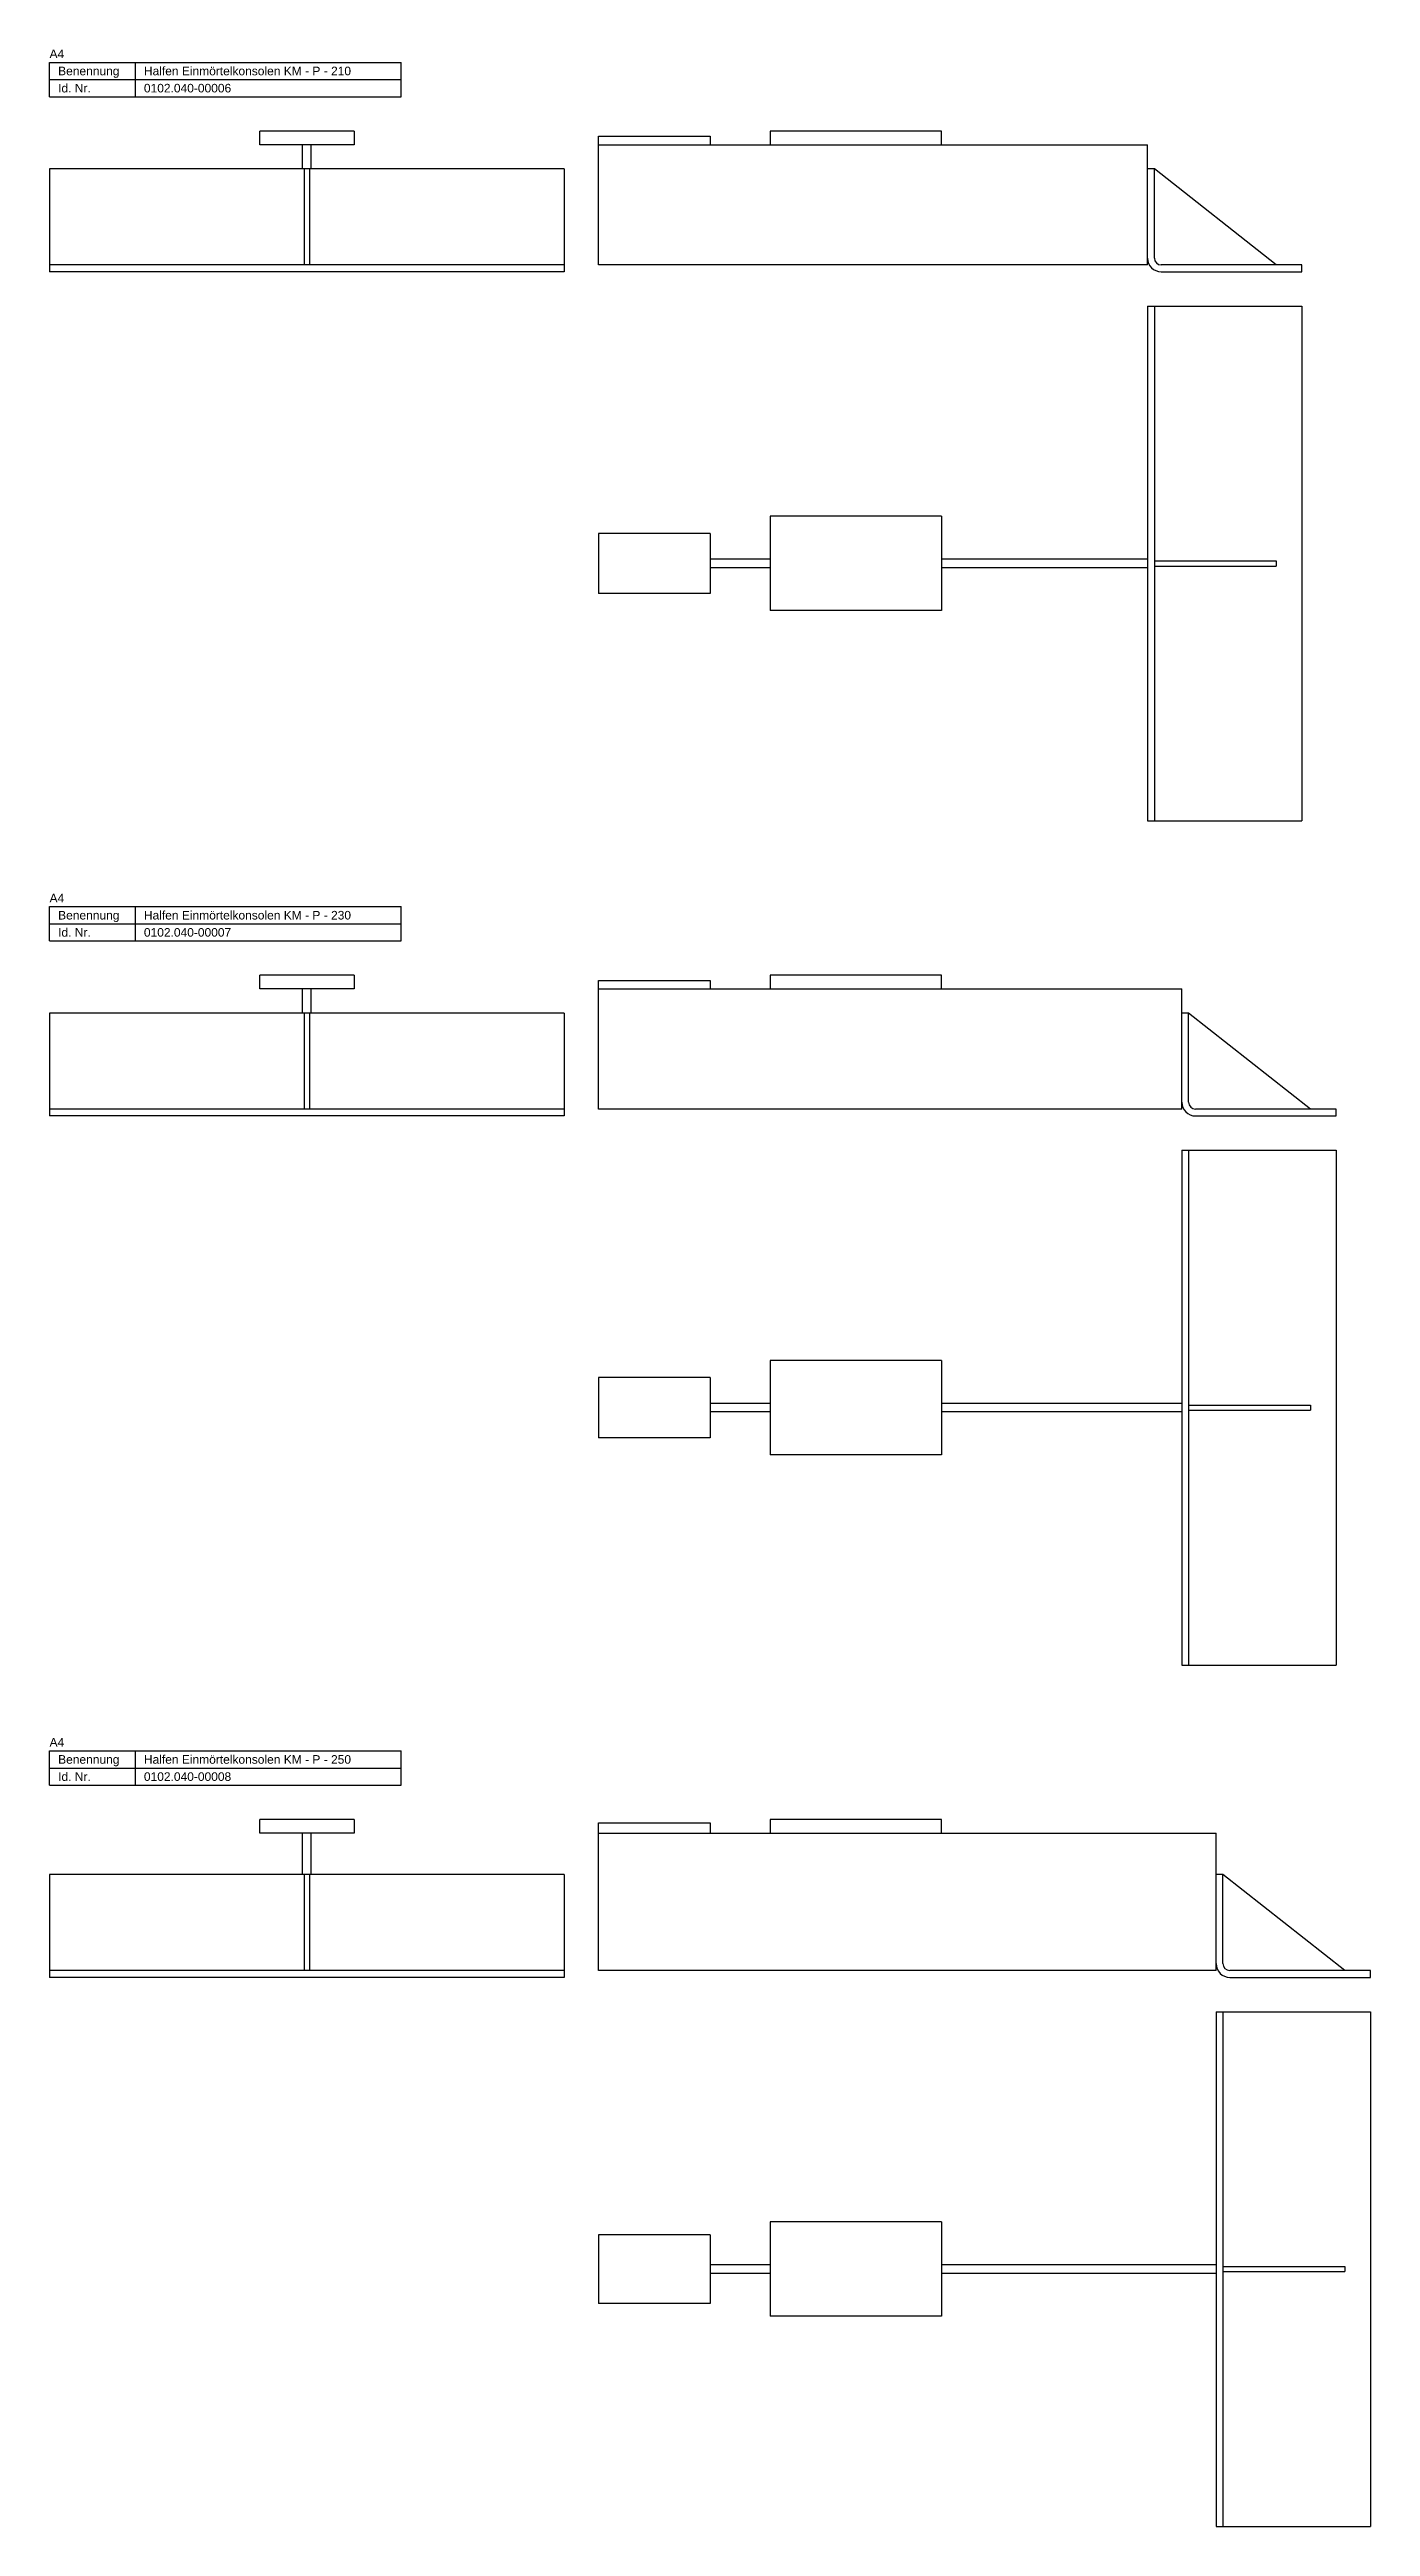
# Model space of a CAD drawing. Header units: millimetres. Extents: x 3 to 783, y -3567 to 271.
# Drawn here: x 13 to 783, y -3567 to -2123 of the extents above; entities that cross this region are included whole.
import ezdxf

# ---------------------------------------------------------------- set-up
doc = ezdxf.new("R2010")
doc.units = ezdxf.units.MM
doc.layers.add('HALFEN-KONSOLANKER', color=2, linetype='CONTINUOUS')
doc.styles.add('ARIAL50', font='ARIAL.TTF', dxfattribs={"height": 5})

msp = doc.modelspace()

# ---------------------------------------------------------------- texts
at = {"layer": 'HALFEN-KONSOLANKER', "style": 'ARIAL50'}
for s, p in [('A4', (13.4, -2128.3)), ('Benennung', (18.4, -2138.3)), ('Halfen Einmörtelkonsolen KM - P - 210', (68.4, -2138.3)), ('Id. Nr.', (18.4, -2148.3)), ('0102.040-00006', (68.4, -2148.3)), ('A4', (13.4, -2620.3)), ('Benennung', (18.4, -2630.3)), ('Halfen Einmörtelkonsolen KM - P - 230', (68.4, -2630.3)), ('Id. Nr.', (18.4, -2640.3)), ('0102.040-00007', (68.4, -2640.3)), ('A4', (13.4, -3112.3)), ('Benennung', (18.4, -3122.3)), ('Halfen Einmörtelkonsolen KM - P - 250', (68.4, -3122.3)), ('Id. Nr.', (18.4, -3132.3)), ('0102.040-00008', (68.4, -3132.3))]:
    msp.add_text(s, height=5, dxfattribs=at).set_placement(p)

# ---------------------------------------------------------------- linework, layer by layer
at = {"layer": 'HALFEN-KONSOLANKER'}
for p, q in [((13.4, -2130.8), (218.4, -2130.8)), ((13.4, -2150.8), (13.4, -2130.8)), ((63.4, -2150.8), (63.4, -2130.8)), ((218.4, -2150.8), (218.4, -2130.8)), ((13.4, -2140.8), (218.4, -2140.8)), ((13.4, -2150.8), (218.4, -2150.8)), ((190.9, -2170.8), (135.9, -2170.8)), ((135.9, -2178.8), (135.9, -2170.8)), ((190.9, -2178.8), (135.9, -2178.8)), ((160.9, -2192.8), (160.9, -2178.8)), ((165.9, -2192.8), (165.9, -2178.8)), ((190.9, -2170.8), (190.9, -2178.8)), ((333.4, -2248.8), (333.4, -2173.8)), ((333.4, -2173.8), (398.4, -2173.8)), ((333.4, -2178.8), (653.4, -2178.8)), ((398.4, -2173.8), (398.4, -2178.8)), ((533.4, -2170.8), (433.4, -2170.8)), ((433.4, -2170.8), (433.4, -2178.8)), ((533.4, -2178.8), (533.4, -2170.8)), ((653.4, -2248.8), (653.4, -2178.8)), ((313.4, -2192.8), (13.4, -2192.8)), ((13.4, -2192.8), (13.4, -2252.8)), ((161.9, -2192.8), (161.9, -2248.8)), ((164.9, -2192.8), (164.9, -2248.8)), ((313.4, -2192.8), (313.4, -2252.8)), ((657.4, -2192.8), (653.4, -2192.8)), ((728.4, -2248.8), (657.4, -2192.8)), ((657.4, -2244.8), (657.4, -2192.8)), ((313.4, -2248.8), (13.4, -2248.8)), ((653.4, -2248.8), (333.4, -2248.8)), ((743.4, -2248.8), (661.4, -2248.8)), ((743.4, -2252.8), (743.4, -2248.8)), ((313.4, -2252.8), (13.4, -2252.8)), ((661.4, -2252.8), (743.4, -2252.8)), ((653.4, -2272.8), (653.4, -2572.8)), ((653.4, -2272.8), (743.4, -2272.8)), ((657.4, -2272.8), (657.4, -2572.8)), ((743.4, -2272.8), (743.4, -2572.8)), ((433.4, -2395.3), (433.4, -2450.3)), ((533.4, -2395.3), (433.4, -2395.3)), ((533.4, -2395.3), (533.4, -2450.3)), ((398.4, -2405.3), (333.4, -2405.3)), ((333.4, -2405.3), (333.4, -2440.3)), ((398.4, -2405.3), (398.4, -2440.3)), ((433.4, -2420.3), (398.4, -2420.3)), ((653.4, -2420.3), (533.4, -2420.3)), ((657.4, -2421.3), (728.4, -2421.3)), ((657.4, -2424.3), (728.4, -2424.3)), ((728.4, -2421.3), (728.4, -2424.3)), ((433.4, -2425.3), (398.4, -2425.3)), ((653.4, -2425.3), (533.4, -2425.3)), ((398.4, -2440.3), (333.4, -2440.3)), ((533.4, -2450.3), (433.4, -2450.3)), ((653.4, -2572.8), (743.4, -2572.8)), ((13.4, -2622.8), (218.4, -2622.8)), ((13.4, -2642.8), (13.4, -2622.8)), ((63.4, -2642.8), (63.4, -2622.8)), ((218.4, -2642.8), (218.4, -2622.8)), ((13.4, -2632.8), (218.4, -2632.8)), ((13.4, -2642.8), (218.4, -2642.8)), ((190.9, -2662.8), (135.9, -2662.8)), ((135.9, -2670.8), (135.9, -2662.8)), ((190.9, -2662.8), (190.9, -2670.8)), ((333.4, -2740.8), (333.4, -2665.8)), ((333.4, -2665.8), (398.4, -2665.8)), ((398.4, -2665.8), (398.4, -2670.8)), ((533.4, -2662.8), (433.4, -2662.8)), ((433.4, -2662.8), (433.4, -2670.8)), ((533.4, -2670.8), (533.4, -2662.8)), ((313.4, -2684.8), (13.4, -2684.8)), ((13.4, -2684.8), (13.4, -2744.8)), ((190.9, -2670.8), (135.9, -2670.8)), ((160.9, -2684.8), (160.9, -2670.8)), ((161.9, -2684.8), (161.9, -2740.8)), ((164.9, -2684.8), (164.9, -2740.8)), ((165.9, -2684.8), (165.9, -2670.8)), ((313.4, -2684.8), (313.4, -2744.8)), ((333.4, -2670.8), (673.4, -2670.8)), ((673.4, -2740.8), (673.4, -2670.8)), ((677.4, -2684.8), (673.4, -2684.8)), ((748.4, -2740.8), (677.4, -2684.8)), ((677.4, -2736.8), (677.4, -2684.8)), ((313.4, -2740.8), (13.4, -2740.8)), ((673.4, -2740.8), (333.4, -2740.8)), ((763.4, -2740.8), (681.4, -2740.8)), ((763.4, -2744.8), (763.4, -2740.8)), ((313.4, -2744.8), (13.4, -2744.8)), ((681.4, -2744.8), (763.4, -2744.8)), ((673.4, -2764.8), (673.4, -3064.8)), ((673.4, -2764.8), (763.4, -2764.8)), ((677.4, -2764.8), (677.4, -3064.8)), ((763.4, -2764.8), (763.4, -3064.8)), ((398.4, -2897.3), (333.4, -2897.3)), ((333.4, -2897.3), (333.4, -2932.3)), ((398.4, -2897.3), (398.4, -2932.3)), ((533.4, -2887.3), (433.4, -2887.3)), ((433.4, -2887.3), (433.4, -2942.3)), ((533.4, -2887.3), (533.4, -2942.3)), ((433.4, -2912.3), (398.4, -2912.3)), ((673.4, -2912.3), (533.4, -2912.3)), ((677.4, -2913.3), (748.4, -2913.3)), ((748.4, -2913.3), (748.4, -2916.3)), ((433.4, -2917.3), (398.4, -2917.3)), ((673.4, -2917.3), (533.4, -2917.3)), ((677.4, -2916.3), (748.4, -2916.3)), ((398.4, -2932.3), (333.4, -2932.3)), ((533.4, -2942.3), (433.4, -2942.3)), ((673.4, -3064.8), (763.4, -3064.8)), ((13.4, -3114.8), (218.4, -3114.8)), ((13.4, -3134.8), (13.4, -3114.8)), ((63.4, -3134.8), (63.4, -3114.8)), ((218.4, -3134.8), (218.4, -3114.8)), ((13.4, -3124.8), (218.4, -3124.8)), ((13.4, -3134.8), (218.4, -3134.8)), ((135.9, -3162.8), (135.9, -3154.8)), ((190.9, -3154.8), (135.9, -3154.8)), ((190.9, -3154.8), (190.9, -3162.8)), ((333.4, -3242.8), (333.4, -3156.8)), ((333.4, -3156.8), (398.4, -3156.8)), ((398.4, -3156.8), (398.4, -3162.8)), ((433.4, -3154.8), (433.4, -3162.8)), ((533.4, -3154.8), (433.4, -3154.8)), ((533.4, -3162.8), (533.4, -3154.8)), ((190.9, -3162.8), (135.9, -3162.8)), ((160.9, -3186.8), (160.9, -3162.8)), ((165.9, -3186.8), (165.9, -3162.8)), ((333.4, -3162.8), (693.4, -3162.8)), ((693.4, -3242.8), (693.4, -3162.8)), ((313.4, -3186.8), (13.4, -3186.8)), ((13.4, -3186.8), (13.4, -3246.8)), ((161.9, -3186.8), (161.9, -3242.8)), ((164.9, -3186.8), (164.9, -3242.8)), ((313.4, -3186.8), (313.4, -3246.8)), ((697.4, -3186.8), (693.4, -3186.8)), ((768.4, -3242.8), (697.4, -3186.8)), ((697.4, -3238.8), (697.4, -3186.8)), ((313.4, -3242.8), (13.4, -3242.8)), ((313.4, -3246.8), (13.4, -3246.8)), ((693.4, -3242.8), (333.4, -3242.8)), ((783.4, -3242.8), (701.4, -3242.8)), ((701.4, -3246.8), (783.4, -3246.8)), ((783.4, -3246.8), (783.4, -3242.8)), ((693.4, -3266.8), (693.4, -3566.8)), ((693.4, -3266.8), (783.4, -3266.8)), ((697.4, -3266.8), (697.4, -3566.8)), ((783.4, -3266.8), (783.4, -3566.8)), ((533.4, -3389.3), (433.4, -3389.3)), ((433.4, -3389.3), (433.4, -3444.3)), ((533.4, -3389.3), (533.4, -3444.3)), ((398.4, -3396.8), (333.4, -3396.8)), ((333.4, -3396.8), (333.4, -3436.8)), ((398.4, -3396.8), (398.4, -3436.8)), ((433.4, -3414.3), (398.4, -3414.3)), ((433.4, -3419.3), (398.4, -3419.3)), ((693.4, -3414.3), (533.4, -3414.3)), ((693.4, -3419.3), (533.4, -3419.3)), ((697.4, -3415.3), (768.4, -3415.3)), ((697.4, -3418.3), (768.4, -3418.3)), ((768.4, -3415.3), (768.4, -3418.3)), ((398.4, -3436.8), (333.4, -3436.8)), ((533.4, -3444.3), (433.4, -3444.3)), ((693.4, -3566.8), (783.4, -3566.8))]:
    msp.add_line(p, q, dxfattribs=at)
for centre, radius in [((661.4, -2244.8), 8), ((661.4, -2244.8), 4), ((681.4, -2736.8), 8), ((681.4, -2736.8), 4), ((701.4, -3238.8), 8), ((701.4, -3238.8), 4)]:
    msp.add_arc(centre, radius, 180, 270, dxfattribs=at)

msp.set_redraw_order([(e.dxf.handle, doc.entitydb.next_handle()) for e in msp.query("TEXT MTEXT ATTDEF DIMENSION ARC_DIMENSION")])  # texts and dimensions are drawn at this point

doc.saveas('drawing.dxf')
